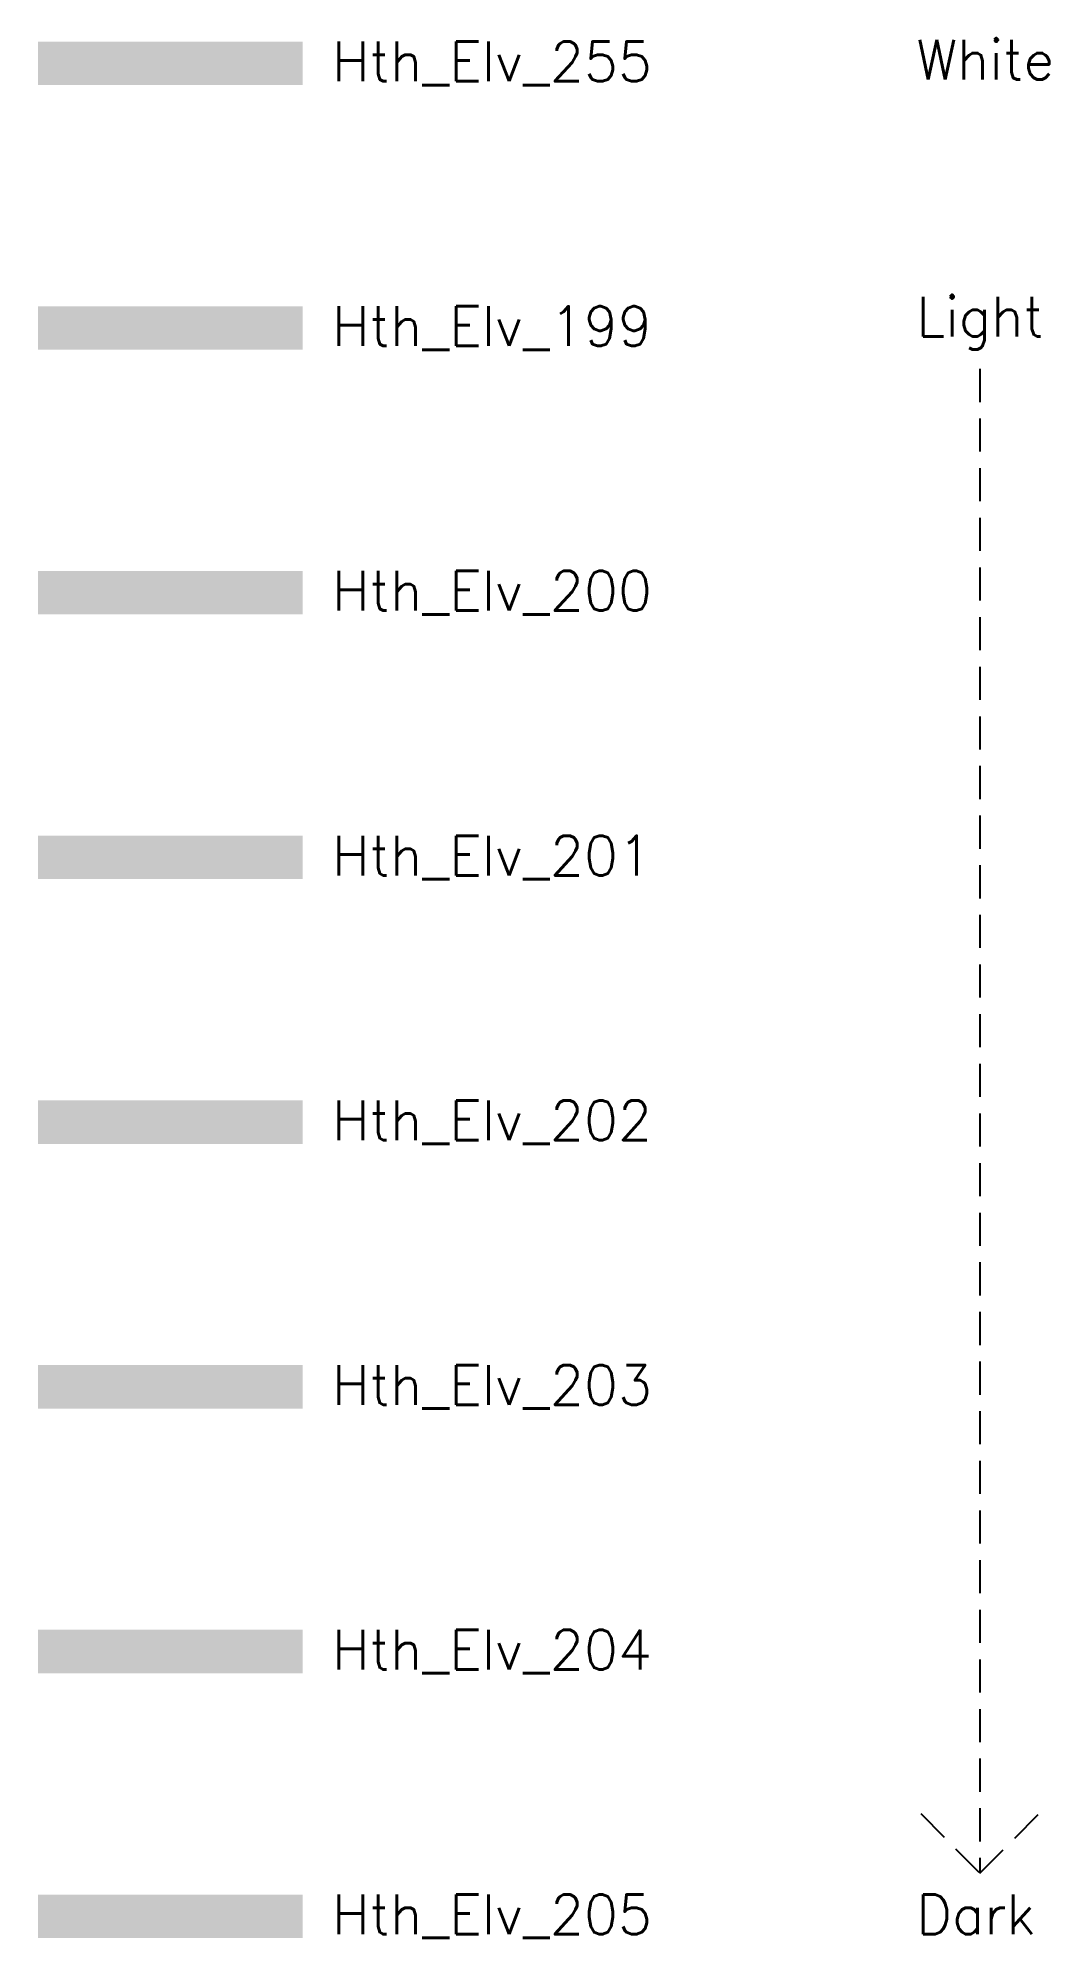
# Model space of a CAD drawing. Header units: inches. Extents: x -12 to 68737, y -20912 to 38138.
# Drawn here: x 27607 to 31428, y -20912 to -13734 of the extents above; entities that cross this region are included whole.
import ezdxf

# ---------------------------------------------------------------- set-up
doc = ezdxf.new("R2010")
doc.units = ezdxf.units.IN
doc.header["$MEASUREMENT"] = 0
doc.linetypes.add('HIDDEN', pattern=[0.375, 0.25, -0.125])
for name, color, linetype in [('Hth_Elv_199', 199, 'Continuous'), ('Hth_Elv_200', 200, 'Continuous'), ('Hth_Elv_201', 201, 'Continuous'), ('Hth_Elv_202', 202, 'Continuous'), ('Hth_Elv_203', 203, 'Continuous'), ('Hth_Elv_204', 204, 'Continuous'), ('Hth_Elv_205', 205, 'Continuous'), ('Hth_Elv_255', 255, 'Continuous')]:
    doc.layers.add(name, color=color, linetype=linetype)
doc.styles.add('Simplex', font='simplex.shx')

msp = doc.modelspace()

# ---------------------------------------------------------------- texts
at = {"char_height": 150, "attachment_point": 7, "style": 'Simplex'}
for s, insert in [('Hth_Elv_255', (28718.8, -13911.5)), ('White', (30926.2, -13891)), ('Light', (30926.2, -14911.1)), ('Hth_Elv_199', (28718.8, -14911.5)), ('Hth_Elv_200', (28718.8, -15911.5)), ('Hth_Elv_201', (28718.8, -16911.5)), ('Hth_Elv_202', (28718.8, -17911.5)), ('Hth_Elv_203', (28718.8, -18911.5)), ('Hth_Elv_204', (28718.8, -19911.5)), ('Hth_Elv_205', (28718.8, -20911.5)), ('Dark', (30926.2, -20897.2))]:
    msp.add_mtext_dynamic_manual_height_columns(s, width=11120.049, gutter_width=1, heights=[0], dxfattribs=dict(at, insert=insert))

# ---------------------------------------------------------------- hatches: boundary and pattern name
at = {"layer": 'Hth_Elv_199'}
h = msp.add_hatch(color=256, dxfattribs=at)
h.dxf.hatch_style = 1
h.paths.add_polyline_path([(28607.4, -14911.5), (27607.4, -14911.5), (27607.4, -14747.2), (28607.4, -14747.2)])
at = {"layer": 'Hth_Elv_200'}
h = msp.add_hatch(color=256, dxfattribs=at)
h.dxf.hatch_style = 1
h.paths.add_polyline_path([(28607.4, -15911.5), (27607.4, -15911.5), (27607.4, -15747.2), (28607.4, -15747.2)])
at = {"layer": 'Hth_Elv_201'}
h = msp.add_hatch(color=256, dxfattribs=at)
h.dxf.hatch_style = 1
h.paths.add_polyline_path([(28607.4, -16911.5), (27607.4, -16911.5), (27607.4, -16747.2), (28607.4, -16747.2)])
at = {"layer": 'Hth_Elv_202'}
h = msp.add_hatch(color=256, dxfattribs=at)
h.dxf.hatch_style = 1
h.paths.add_polyline_path([(28607.4, -17911.5), (27607.4, -17911.5), (27607.4, -17747.2), (28607.4, -17747.2)])
at = {"layer": 'Hth_Elv_203'}
h = msp.add_hatch(color=256, dxfattribs=at)
h.dxf.hatch_style = 1
h.paths.add_polyline_path([(28607.4, -18911.5), (27607.4, -18911.5), (27607.4, -18747.2), (28607.4, -18747.2)])
at = {"layer": 'Hth_Elv_204'}
h = msp.add_hatch(color=256, dxfattribs=at)
h.dxf.hatch_style = 1
h.paths.add_polyline_path([(28607.4, -19911.5), (27607.4, -19911.5), (27607.4, -19747.2), (28607.4, -19747.2)])
at = {"layer": 'Hth_Elv_205'}
h = msp.add_hatch(color=256, dxfattribs=at)
h.dxf.hatch_style = 1
h.paths.add_polyline_path([(28607.4, -20911.5), (27607.4, -20911.5), (27607.4, -20747.2), (28607.4, -20747.2)])
at = {"layer": 'Hth_Elv_255'}
h = msp.add_hatch(color=256, dxfattribs=at)
h.dxf.hatch_style = 1
h.paths.add_polyline_path([(28607.4, -13911.5), (27607.4, -13911.5), (27607.4, -13747.2), (28607.4, -13747.2)])

# ---------------------------------------------------------------- linework, layer by layer
at = {"linetype": 'HIDDEN', "ltscale": 500}
for points in [[(31166.8, -14984), (31166.8, -20666.9)], [(30942.7, -20441.6), (31166.8, -20666.9), (31391, -20441.6)]]:
    msp.add_lwpolyline(points, dxfattribs=at)

msp.set_redraw_order([(e.dxf.handle, doc.entitydb.next_handle()) for e in msp.query("TEXT MTEXT ATTDEF DIMENSION ARC_DIMENSION")])  # texts and dimensions are drawn at this point

doc.saveas('drawing.dxf')
